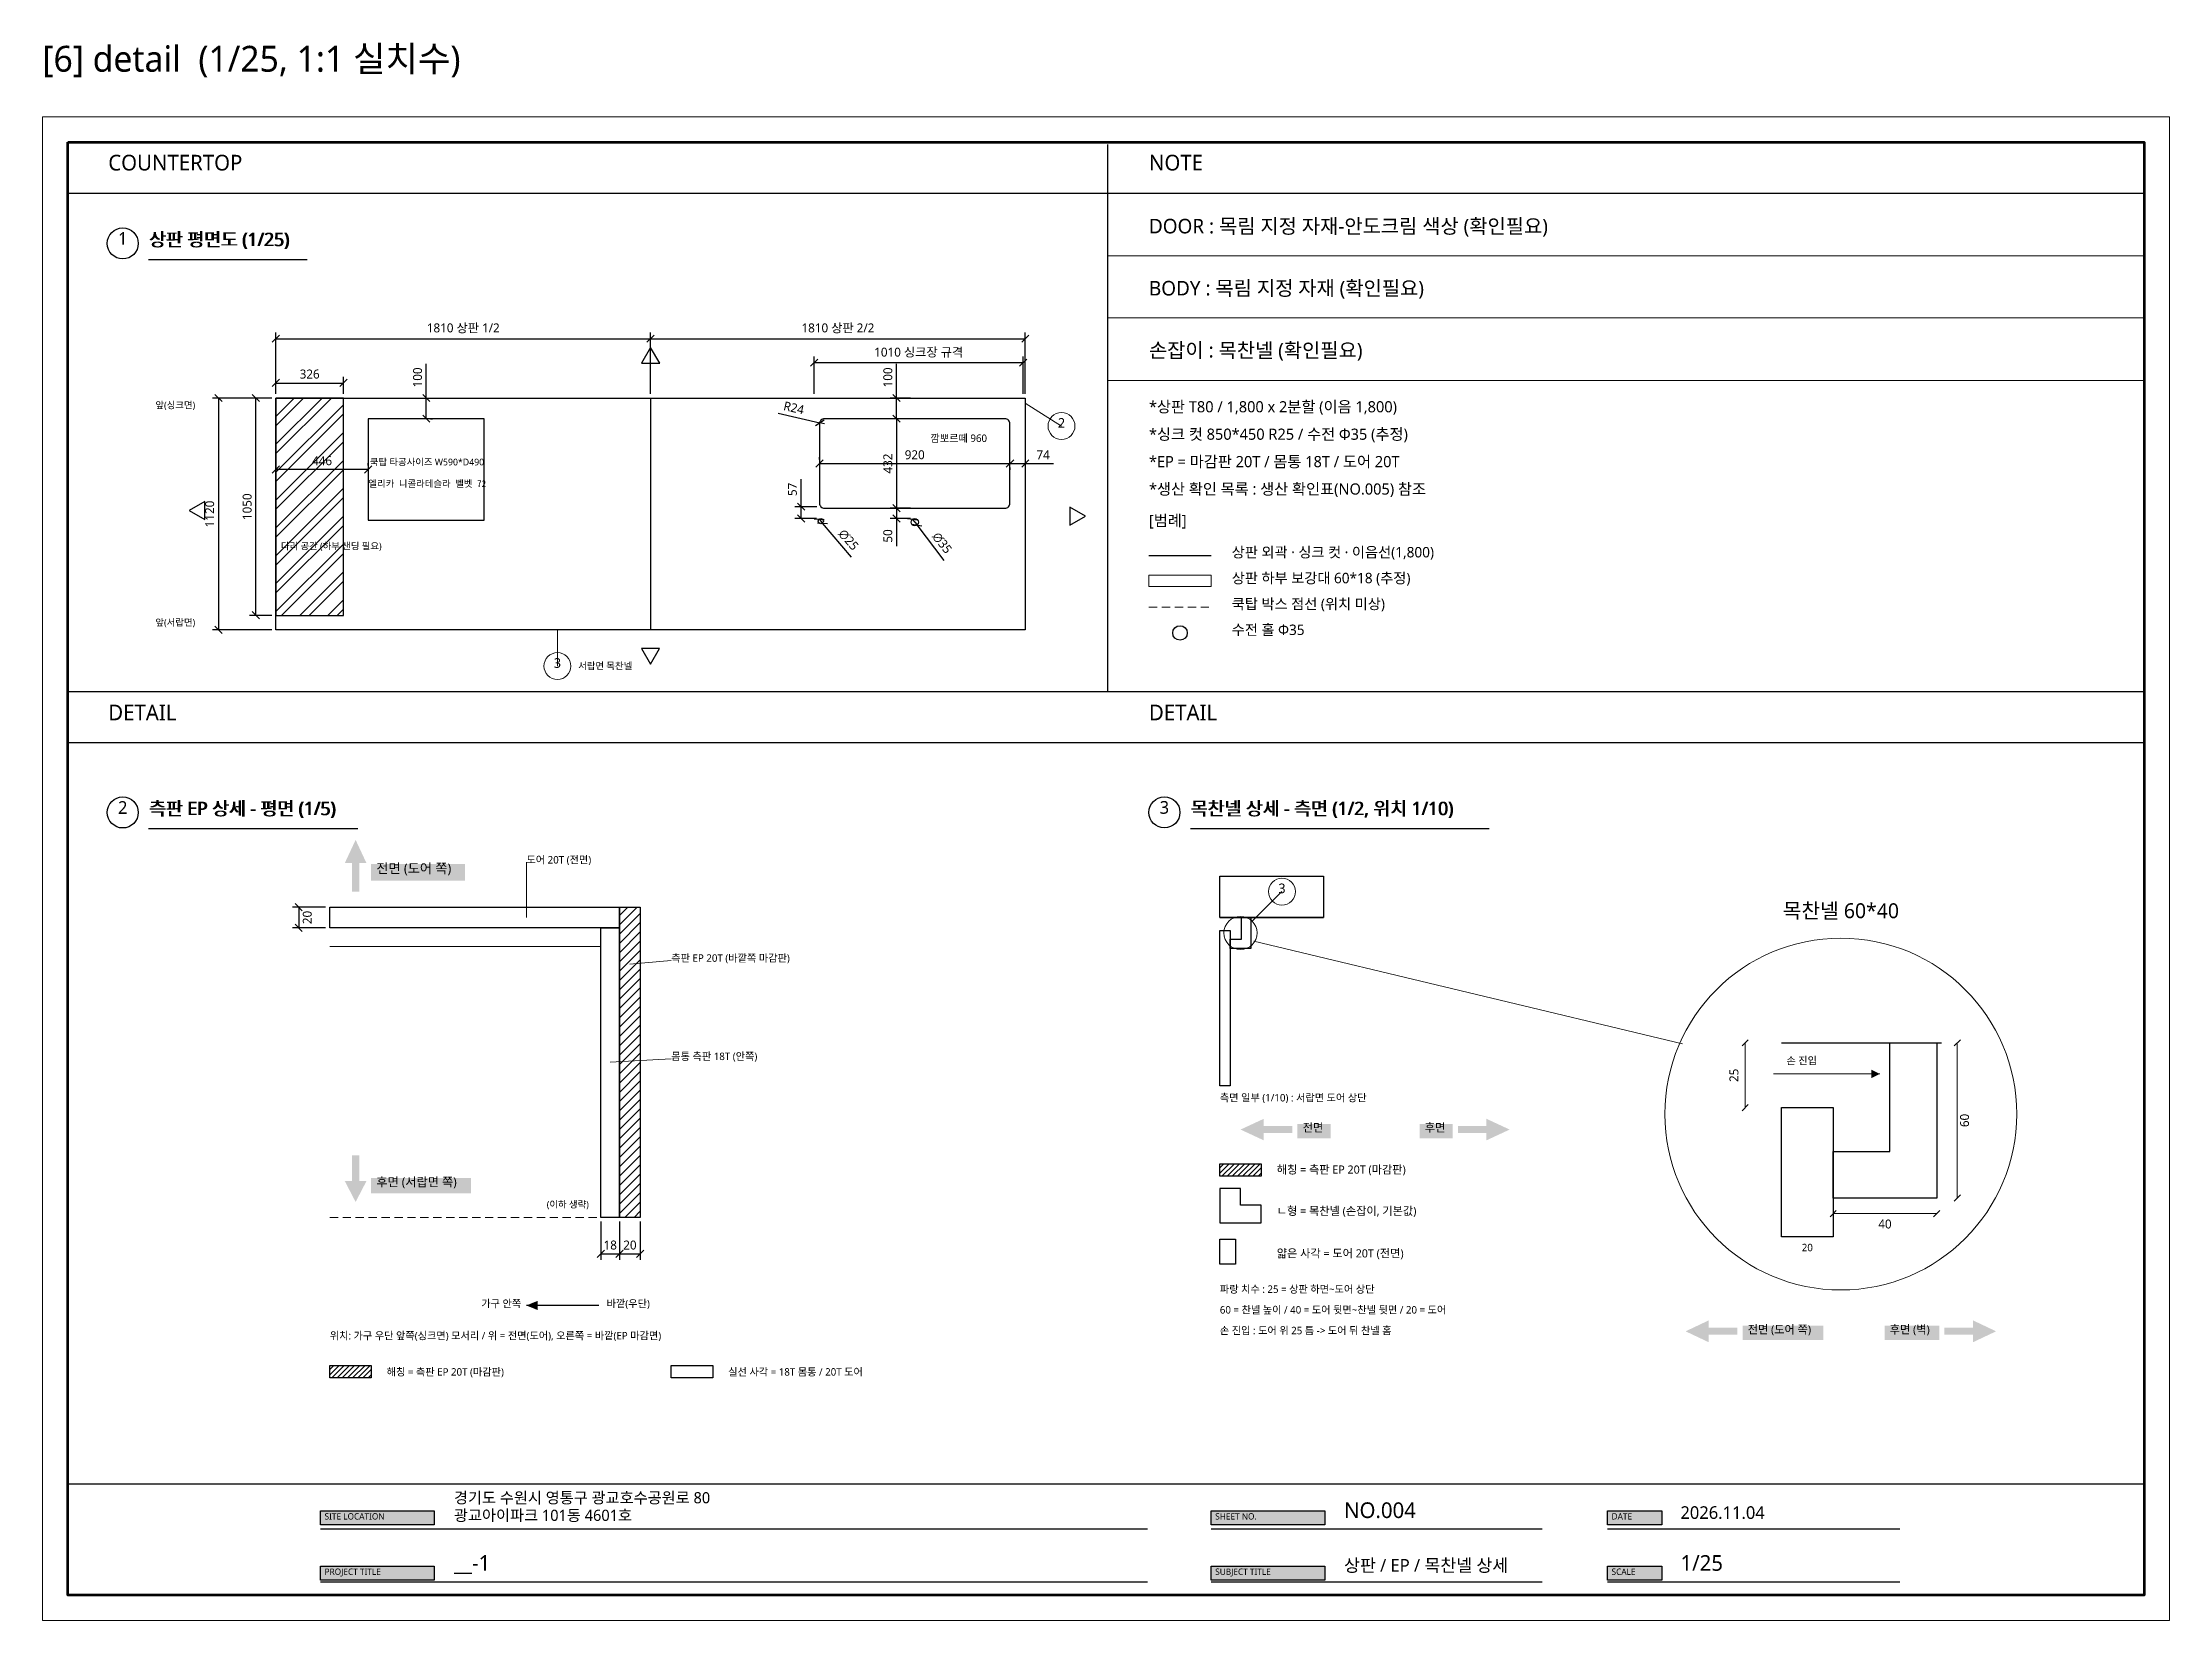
# Model space of a CAD drawing. Header units: millimetres. Extents: x 112 to 77378, y 62 to 7704.
# Drawn here: x 55552 to 65828, y 78 to 7704 of the extents above; entities that cross this region are included whole.
import ezdxf
from ezdxf.enums import TextEntityAlignment as Align

# ---------------------------------------------------------------- set-up
doc = ezdxf.new("R2010")
doc.units = ezdxf.units.MM
doc.header["$LTSCALE"] = 10
for name, color, linetype, lineweight, true_color in [('DIM', 252, 'Continuous', 13, 0x969696), ('FRAME', 18, 'Continuous', 100, 0x000000), ('NOTE_BLUE', 5, 'Continuous', 9, 0x0000ff), ('NOTE_RED', 242, 'Continuous', 25, 0xde0038), ('OUTLINE', 18, 'Continuous', 25, 0x000000), ('TEXT', 18, 'Continuous', 13, 0x000000), ('THIN', 8, 'Continuous', 5, 0x6e6e6e)]:
    doc.layers.add(name, color=color, linetype=linetype, lineweight=lineweight, true_color=true_color)
doc.layers.add('SHEET_FRAME_INFO', color=8, linetype='Continuous')
doc.styles.add('MALGUN', font='malgun.ttf')
doc.dimstyles.new('KAB', dxfattribs={"dimscale": 25, "dimtxt": 1.73, "dimasz": 0, "dimexe": 1.2, "dimexo": 0.8, "dimgap": 0.8, "dimtad": 1, "dimdec": 0, "dimtxsty": 'MALGUN', "dimtsz": 0.7, "dimcen": 2.5, "dimclrd": 256, "dimclre": 256, "dimclrt": 256, "dimazin": 3, "dimtfac": 1, "dimtmove": 0, "dimatfit": 3})

msp = doc.modelspace()

# ---------------------------------------------------------------- texts
at = {"layer": 'SHEET_FRAME_INFO', "style": 'MALGUN'}
msp.add_text('[6] detail  (1/25, 1:1 실치수)', height=125, dxfattribs=at).set_placement((55552, 7525), align=Align.BOTTOM_LEFT)

# ---------------------------------------------------------------- blocks, each defined once
blk = doc.blocks.new('FRAME_SHEET6')
at = {"layer": 'FRAME', "true_color": 0x555555}
h = blk.add_hatch(color=251, dxfattribs=at)
h.dxf.hatch_style = 1
h.paths.add_polyline_path([(1455, 607.5), (2005, 607.5), (2005, 540), (1455, 540)])
h = blk.add_hatch(color=251, dxfattribs=at)
h.dxf.hatch_style = 1
h.paths.add_polyline_path([(5757.5, 607.5), (6307.5, 607.5), (6307.5, 540), (5757.5, 540)])
h = blk.add_hatch(color=251, dxfattribs=at)
h.dxf.hatch_style = 1
h.paths.add_polyline_path([(7672.5, 607.5), (7935, 607.5), (7935, 540), (7672.5, 540)])
h = blk.add_hatch(color=251, dxfattribs=at)
h.dxf.hatch_style = 1
h.paths.add_polyline_path([(1455, 340), (2005, 340), (2005, 272.5), (1455, 272.5)])
h = blk.add_hatch(color=251, dxfattribs=at)
h.dxf.hatch_style = 1
h.paths.add_polyline_path([(5757.5, 340), (6307.5, 340), (6307.5, 272.5), (5757.5, 272.5)])
h = blk.add_hatch(color=251, dxfattribs=at)
h.dxf.hatch_style = 1
h.paths.add_polyline_path([(7672.5, 340), (7935, 340), (7935, 272.5), (7672.5, 272.5)])
at = {"layer": 'FRAME', "color": 18, "lineweight": 25, "true_color": 0x000000}
for p, q in [((5257.5, 7210), (5257.5, 4567.5)), ((235, 6975), (10265, 6975)), ((235, 4567.5), (10265, 4567.5)), ((235, 4320), (10265, 4320)), ((235, 737.5), (10265, 737.5))]:
    blk.add_line(p, q, dxfattribs=at)
at = {"layer": 'FRAME', "color": 18, "lineweight": 13, "true_color": 0x000000}
for p, q in [((5257.5, 6672.5), (10265, 6672.5)), ((5257.5, 6372.5), (10265, 6372.5)), ((5257.5, 6070), (10265, 6070))]:
    blk.add_line(p, q, dxfattribs=at)
blk.add_lwpolyline([(112.5, 7345), (10387.5, 7345), (10387.5, 77.5), (112.5, 77.5)], close=True, dxfattribs=at)
at = {"layer": 'FRAME', "color": 18, "lineweight": 100, "true_color": 0x000000}
blk.add_lwpolyline([(235, 7222.5), (10265, 7222.5), (10265, 200), (235, 200)], close=True, dxfattribs=at)
at = {"layer": 'OUTLINE', "color": 18, "lineweight": 25, "true_color": 0x000000}
for p, q in [((1455, 520), (5450, 520)), ((5757.5, 520), (7357.5, 520)), ((7672.5, 520), (9085, 520)), ((1455, 265), (5450, 265)), ((5757.5, 265), (7357.5, 265)), ((7672.5, 265), (9085, 265))]:
    blk.add_line(p, q, dxfattribs=at)
for points in [[(1455, 607.5), (2005, 607.5), (2005, 540), (1455, 540)], [(5757.5, 607.5), (6307.5, 607.5), (6307.5, 540), (5757.5, 540)], [(7672.5, 607.5), (7935, 607.5), (7935, 540), (7672.5, 540)], [(1455, 340), (2005, 340), (2005, 272.5), (1455, 272.5)], [(5757.5, 340), (6307.5, 340), (6307.5, 272.5), (5757.5, 272.5)], [(7672.5, 340), (7935, 340), (7935, 272.5), (7672.5, 272.5)]]:
    blk.add_lwpolyline(points, close=True, dxfattribs=at)
at = {"layer": 'TEXT', "color": 18, "true_color": 0x000000, "style": 'MALGUN'}
for s, height, p in [('COUNTERTOP', 75.6, (430, 7062.5)), ('NOTE', 75.6, (5457.5, 7062.5)), ('DETAIL', 75.6, (430, 4405)), ('DETAIL', 75.6, (5457.5, 4405)), ('광교아이파크 101동 4601호', 54, (2100, 542.5)), ('경기도 수원시 영통구 광교호수공원로 80', 54, (2100, 627.5)), ('NO.004', 75.6, (6400, 550)), ('2026.11.04', 61.2, (8025, 550)), ('__-1', 75.6, (2100, 295)), ('상판 / EP / 목찬넬 상세', 61.2, (6400, 295)), ('1/25', 75.6, (8025, 295))]:
    blk.add_text(s, height=height, dxfattribs=at).set_placement(p, align=Align.BOTTOM_LEFT)
at = {"layer": 'TEXT', "color": 7, "true_color": 0xffffff, "style": 'MALGUN'}
for s, p in [('SITE LOCATION', (1475, 556.25)), ('SHEET NO.', (5777.5, 556.25)), ('DATE', (7692.5, 556.25)), ('PROJECT TITLE', (1475, 288.75)), ('SUBJECT TITLE', (5777.5, 288.75)), ('SCALE', (7692.5, 288.75))]:
    blk.add_text(s, height=30.6, dxfattribs=at).set_placement(p, align=Align.BOTTOM_LEFT)
blk = doc.blocks.new('*D1066')
at = {"lineweight": -2, "transparency": 16777216}
for p, q in [((1222, 6255), (1258, 6290)), ((1240, 6005), (1240, 6302)), ((1240, 6272), (3050, 6272)), ((3032, 6255), (3068, 6290)), ((3050, 6005), (3050, 6302))]:
    blk.add_line(p, q, dxfattribs=at)
at = {"layer": 'Defpoints', "color": 0, "transparency": 16777216}
for p in [(3050, 6272), (1240, 5985), (3050, 5985)]:
    blk.add_point(p, dxfattribs=at)
at = {"transparency": 16777216, "insert": (2145, 6322), "char_height": 43.25, "attachment_point": 5, "style": 'MALGUN'}
blk.add_mtext('1810 상판 1/2', dxfattribs=at)
blk = doc.blocks.new('*D1067')
at = {"lineweight": -2, "transparency": 16777216}
for p, q in [((3032, 6255), (3068, 6290)), ((3050, 6005), (3050, 6302)), ((3050, 6272), (4860, 6272)), ((4843, 6255), (4878, 6290)), ((4860, 6005), (4860, 6302))]:
    blk.add_line(p, q, dxfattribs=at)
at = {"layer": 'Defpoints', "color": 0, "transparency": 16777216}
for p in [(4860, 6272), (3050, 5985), (4860, 5985)]:
    blk.add_point(p, dxfattribs=at)
at = {"transparency": 16777216, "insert": (3955, 6322), "char_height": 43.25, "attachment_point": 5, "style": 'MALGUN'}
blk.add_mtext('1810 상판 2/2', dxfattribs=at)
blk = doc.blocks.new('*D1068')
at = {"lineweight": -2, "transparency": 16777216}
for p, q in [((1220, 5985), (933, 5985)), ((980, 5968), (945, 6003)), ((963, 5985), (963, 4865)), ((1220, 4865), (933, 4865)), ((980, 4848), (945, 4883))]:
    blk.add_line(p, q, dxfattribs=at)
at = {"layer": 'Defpoints', "color": 0, "transparency": 16777216}
for p in [(1240, 5985), (963, 4865), (1240, 4865)]:
    blk.add_point(p, dxfattribs=at)
at = {"transparency": 16777216, "insert": (920, 5425), "char_height": 43.2, "attachment_point": 5, "rotation": 90, "style": 'MALGUN'}
blk.add_mtext('1120', dxfattribs=at)
blk = doc.blocks.new('*D1073')
at = {"lineweight": -2, "transparency": 16777216}
for p, q in [((3848, 5652), (3884, 5686)), ((3866, 5689), (3866, 5699)), ((3866, 5669), (4786, 5669)), ((4768, 5652), (4804, 5686)), ((4786, 5689), (4786, 5699))]:
    blk.add_line(p, q, dxfattribs=at)
at = {"layer": 'Defpoints', "color": 0, "transparency": 16777216}
for p in [(3866, 5669), (4786, 5669), (4786, 5669)]:
    blk.add_point(p, dxfattribs=at)
at = {"transparency": 16777216, "insert": (4326, 5711), "char_height": 43.2, "attachment_point": 5, "style": 'MALGUN'}
blk.add_mtext('920', dxfattribs=at)
blk = doc.blocks.new('*D1074')
at = {"lineweight": -2, "transparency": 16777216}
for p, q in [((4306, 5885), (4208, 5885)), ((4256, 5868), (4221, 5903)), ((4238, 5885), (4238, 5453)), ((4256, 5436), (4221, 5471)), ((4258, 5453), (4268, 5453))]:
    blk.add_line(p, q, dxfattribs=at)
at = {"layer": 'Defpoints', "color": 0, "transparency": 16777216}
for p in [(4326, 5885), (4238, 5453), (4238, 5453)]:
    blk.add_point(p, dxfattribs=at)
at = {"transparency": 16777216, "insert": (4196, 5669), "char_height": 43.2, "attachment_point": 5, "rotation": 90, "style": 'MALGUN'}
blk.add_mtext('432', dxfattribs=at)
blk = doc.blocks.new('*D1075')
at = {"lineweight": -2, "transparency": 16777216}
for p, q in [((4306, 5453), (4208, 5453)), ((4256, 5436), (4221, 5471)), ((4238, 5453), (4238, 5403)), ((4306, 5403), (4208, 5403)), ((4256, 5386), (4221, 5421)), ((4238, 5403), (4238, 5269))]:
    blk.add_line(p, q, dxfattribs=at)
at = {"layer": 'Defpoints', "color": 0, "transparency": 16777216}
for p in [(4326, 5453), (4238, 5403), (4326, 5403)]:
    blk.add_point(p, dxfattribs=at)
at = {"transparency": 16777216, "insert": (4196, 5319), "char_height": 43.2, "attachment_point": 5, "rotation": 90, "style": 'MALGUN'}
blk.add_mtext('50', dxfattribs=at)
blk = doc.blocks.new('*D1076')
at = {"lineweight": -2, "transparency": 16777216}
for p, q in [((4238, 5985), (4238, 6151)), ((4306, 5985), (4208, 5985)), ((4256, 5968), (4221, 6003)), ((4238, 5885), (4238, 5985)), ((4306, 5885), (4208, 5885)), ((4256, 5868), (4221, 5903))]:
    blk.add_line(p, q, dxfattribs=at)
at = {"layer": 'Defpoints', "color": 0, "transparency": 16777216}
for p in [(4238, 5985), (4326, 5985), (4326, 5885)]:
    blk.add_point(p, dxfattribs=at)
at = {"transparency": 16777216, "insert": (4196, 6085), "char_height": 43.2, "attachment_point": 5, "rotation": 90, "style": 'MALGUN'}
blk.add_mtext('100', dxfattribs=at)
blk = doc.blocks.new('*D1077')
at = {"lineweight": -2, "transparency": 16777216}
for p, q in [((3777, 5460), (3777, 5594)), ((3853, 5460), (3747, 5460)), ((3795, 5443), (3760, 5478)), ((3777, 5403), (3777, 5460)), ((3852, 5403), (3747, 5403)), ((3795, 5386), (3760, 5421))]:
    blk.add_line(p, q, dxfattribs=at)
at = {"layer": 'Defpoints', "color": 0, "transparency": 16777216}
for p in [(3777, 5460), (3873, 5460), (3872, 5403)]:
    blk.add_point(p, dxfattribs=at)
at = {"transparency": 16777216, "insert": (3735, 5544), "char_height": 43.2, "attachment_point": 5, "rotation": 90, "style": 'MALGUN'}
blk.add_mtext('57', dxfattribs=at)
blk = doc.blocks.new('*D1069')
at = {"lineweight": -2, "transparency": 16777216}
for p, q in [((3666, 5912), (3867, 5866)), ((3846, 5853), (3888, 5880)), ((3890, 5861), (3867, 5866))]:
    blk.add_line(p, q, dxfattribs=at)
at = {"layer": 'Defpoints', "color": 0, "transparency": 16777216}
for p in [(3867, 5866), (3890, 5861)]:
    blk.add_point(p, dxfattribs=at)
at = {"transparency": 16777216, "insert": (3742, 5938), "char_height": 43.2, "attachment_point": 5, "rotation": 347.245, "style": 'MALGUN'}
blk.add_mtext('R24', dxfattribs=at)
blk = doc.blocks.new('*D1071')
at = {"lineweight": -2, "transparency": 16777216}
for p, q in [((3840, 5402), (3889, 5398)), ((3856, 5383), (3905, 5379)), ((3864, 5400), (3880, 5381)), ((4020, 5217), (3880, 5381))]:
    blk.add_line(p, q, dxfattribs=at)
at = {"layer": 'Defpoints', "color": 0, "transparency": 16777216}
for p in [(3864, 5400), (3880, 5381)]:
    blk.add_point(p, dxfattribs=at)
at = {"transparency": 16777216, "insert": (4006, 5300), "char_height": 43.2, "attachment_point": 5, "rotation": 310.4084, "style": 'MALGUN'}
blk.add_mtext('∅25', dxfattribs=at)
blk = doc.blocks.new('*D1070')
at = {"lineweight": -2, "transparency": 16777216}
for p, q in [((4291, 5403), (4340, 5396)), ((4312, 5375), (4361, 5368)), ((4315, 5399), (4337, 5372)), ((4468, 5201), (4337, 5372))]:
    blk.add_line(p, q, dxfattribs=at)
at = {"layer": 'Defpoints', "color": 0, "transparency": 16777216}
for p in [(4315, 5399), (4337, 5372)]:
    blk.add_point(p, dxfattribs=at)
at = {"transparency": 16777216, "insert": (4458, 5285), "char_height": 43.2, "attachment_point": 5, "rotation": 307.5795, "style": 'MALGUN'}
blk.add_mtext('∅35', dxfattribs=at)
blk = doc.blocks.new('*D1078')
at = {"lineweight": -2, "transparency": 16777216}
for p, q in [((4768, 5651), (4804, 5686)), ((4786, 5669), (4860, 5669)), ((4843, 5651), (4878, 5686)), ((4860, 5669), (4997, 5669)), ((4860, 5653), (4860, 5639)), ((4786, 5649), (4786, 5639))]:
    blk.add_line(p, q, dxfattribs=at)
at = {"layer": 'Defpoints', "color": 0, "transparency": 16777216}
for p in [(4786, 5669), (4860, 5673), (4860, 5669)]:
    blk.add_point(p, dxfattribs=at)
at = {"transparency": 16777216, "insert": (4946, 5711), "char_height": 43.2, "attachment_point": 5, "style": 'MALGUN'}
blk.add_mtext('74', dxfattribs=at)
blk = doc.blocks.new('*D800')
at = {"lineweight": -2, "transparency": 16777216}
for p, q in [((1222, 5622), (1258, 5658)), ((1240, 5660), (1240, 5670)), ((1668, 5622), (1704, 5658)), ((1686, 5660), (1686, 5670)), ((1686, 5640), (1240, 5640))]:
    blk.add_line(p, q, dxfattribs=at)
at = {"layer": 'Defpoints', "color": 0, "transparency": 16777216}
for p in [(1240, 5640), (1240, 5640), (1686, 5640)]:
    blk.add_point(p, dxfattribs=at)
at = {"transparency": 16777216, "insert": (1463, 5682), "char_height": 43.2, "attachment_point": 5, "style": 'MALGUN'}
blk.add_mtext('446', dxfattribs=at)
blk = doc.blocks.new('*D801')
at = {"lineweight": -2, "transparency": 16777216}
for p, q in [((1966, 5985), (1966, 6151)), ((1984, 5968), (1949, 6003)), ((1966, 5885), (1966, 5985)), ((1986, 5985), (1996, 5985)), ((1984, 5868), (1949, 5903)), ((1986, 5885), (1996, 5885))]:
    blk.add_line(p, q, dxfattribs=at)
at = {"layer": 'Defpoints', "color": 0, "transparency": 16777216}
for p in [(1966, 5985), (1966, 5985), (1966, 5885)]:
    blk.add_point(p, dxfattribs=at)
at = {"transparency": 16777216, "insert": (1924, 6085), "char_height": 43.2, "attachment_point": 5, "rotation": 90, "style": 'MALGUN'}
blk.add_mtext('100', dxfattribs=at)
blk = doc.blocks.new('*D802')
at = {"lineweight": -2, "transparency": 16777216}
for p, q in [((1220, 5985), (1113, 5985)), ((1161, 5968), (1126, 6003)), ((1143, 4935), (1143, 5985)), ((1220, 4935), (1113, 4935)), ((1161, 4918), (1126, 4953))]:
    blk.add_line(p, q, dxfattribs=at)
at = {"layer": 'Defpoints', "color": 0, "transparency": 16777216}
for p in [(1143, 5985), (1240, 5985), (1240, 4935)]:
    blk.add_point(p, dxfattribs=at)
at = {"transparency": 16777216, "insert": (1101, 5460), "char_height": 43.2, "attachment_point": 5, "rotation": 90, "style": 'MALGUN'}
blk.add_mtext('1050', dxfattribs=at)
blk = doc.blocks.new('*D803')
at = {"lineweight": -2, "transparency": 16777216}
for p, q in [((1222, 6041), (1258, 6076)), ((1240, 6005), (1240, 6088)), ((1548, 6041), (1584, 6076)), ((1566, 6005), (1566, 6088)), ((1240, 6058), (1566, 6058))]:
    blk.add_line(p, q, dxfattribs=at)
at = {"layer": 'Defpoints', "color": 0, "transparency": 16777216}
for p in [(1240, 5985), (1566, 6058), (1566, 5985)]:
    blk.add_point(p, dxfattribs=at)
at = {"transparency": 16777216, "insert": (1403, 6101), "char_height": 43.2, "attachment_point": 5, "style": 'MALGUN'}
blk.add_mtext('326', dxfattribs=at)
blk = doc.blocks.new('*D1072')
at = {"lineweight": -2, "transparency": 16777216}
for p, q in [((3822, 6139), (3858, 6174)), ((3840, 6005), (3840, 6186)), ((4832, 6139), (4868, 6174)), ((4850, 6005), (4850, 6186)), ((4850, 6156), (3840, 6156))]:
    blk.add_line(p, q, dxfattribs=at)
at = {"layer": 'Defpoints', "color": 0, "transparency": 16777216}
for p in [(3840, 6156), (3840, 5985), (4850, 5985)]:
    blk.add_point(p, dxfattribs=at)
at = {"transparency": 16777216, "insert": (4345, 6205), "char_height": 43.25, "attachment_point": 5, "style": 'MALGUN'}
blk.add_mtext('1010 싱크장 규격', dxfattribs=at)
blk = doc.blocks.new('NOTE_S6')
at = {"layer": 'NOTE_BLUE', "color": 5, "true_color": 0x0000ff, "style": 'MALGUN'}
blk.add_text('*EP = 마감판 20T / 몸통 18T / 도어 20T', height=54, dxfattribs=at).set_placement((5457.5, 5635), align=Align.BOTTOM_LEFT)
at = {"layer": 'NOTE_RED', "color": 242, "true_color": 0xde0038, "style": 'MALGUN'}
for s, height, p in [('손잡이 : 목찬넬 (확인필요)', 70.2, (5457.5, 6160)), ('*싱크 컷 850*450 R25 / 수전 Φ35 (추정)', 54, (5457.5, 5767.5))]:
    blk.add_text(s, height=height, dxfattribs=at).set_placement(p, align=Align.BOTTOM_LEFT)
at = {"layer": 'TEXT', "color": 18, "true_color": 0x000000, "style": 'MALGUN'}
for s, height, p in [('DOOR : 목림 지정 자재-안도크림 색상 (확인필요)', 70.2, (5457.5, 6760)), ('BODY : 목림 지정 자재 (확인필요)', 70.2, (5457.5, 6460)), ('*상판 T80 / 1,800 x 2분할 (이음 1,800)', 54, (5457.5, 5900)), ('*생산 확인 목록 : 생산 확인표(NO.005) 참조', 54, (5457.5, 5502.5))]:
    blk.add_text(s, height=height, dxfattribs=at).set_placement(p, align=Align.BOTTOM_LEFT)
blk = doc.blocks.new('LEGEND_S6')
at = {"layer": 'NOTE_BLUE', "color": 5, "lineweight": 9, "true_color": 0x0000ff}
blk.add_lwpolyline([(5457.5, 5130), (5757.5, 5130), (5757.5, 5075), (5457.5, 5075)], close=True, dxfattribs=at)
at = {"layer": 'NOTE_RED', "color": 242, "lineweight": 13, "true_color": 0xde0038}
for p, q in [((5457.5, 4975), (5497.5, 4975)), ((5520, 4975), (5560, 4975)), ((5582.5, 4975), (5622.5, 4975)), ((5645, 4975), (5685, 4975)), ((5707.5, 4975), (5747.5, 4975))]:
    blk.add_line(p, q, dxfattribs=at)
at = {"layer": 'OUTLINE', "color": 18, "lineweight": 25, "true_color": 0x000000}
blk.add_line((5457.5, 5225), (5757.5, 5225), dxfattribs=at)
blk.add_circle((5607.5, 4850), 35, dxfattribs=at)
at = {"layer": 'TEXT', "color": 18, "true_color": 0x000000, "style": 'MALGUN'}
for s, height, p in [('[범례]', 54, (5457.5, 5350)), ('상판 외곽 · 싱크 컷 · 이음선(1,800)', 50.4, (5857.5, 5200)), ('상판 하부 보강대 60*18 (추정)', 50.4, (5857.5, 5075)), ('쿡탑 박스 점선 (위치 미상)', 50.4, (5857.5, 4950)), ('수전 홀 Φ35', 50.4, (5857.5, 4825))]:
    blk.add_text(s, height=height, dxfattribs=at).set_placement(p, align=Align.BOTTOM_LEFT)
blk = doc.blocks.new('DETAIL_CHANNEL_S6')
at = {"layer": 'OUTLINE', "true_color": 0x0000ff}
h = blk.add_hatch(color=5, dxfattribs=at)
h.dxf.hatch_style = 1
h.paths.add_polyline_path([(8988, 2719), (8948, 2739), (8948, 2699)])
at = {"layer": 'OUTLINE', "true_color": 0x000000}
h = blk.add_hatch(color=18, dxfattribs=at)
h.dxf.hatch_style = 1
h.paths.add_polyline_path([(6150, 2468), (6012, 2468), (6012, 2502), (5900, 2450), (6012, 2398), (6012, 2433), (6150, 2433)])
at = {"layer": 'OUTLINE', "true_color": 0xe1e1e1}
h = blk.add_hatch(color=254, dxfattribs=at)
h.dxf.hatch_style = 1
h.paths.add_polyline_path([(6175, 2477), (6335, 2477), (6335, 2408), (6175, 2408)])
h = blk.add_hatch(color=254, dxfattribs=at)
h.dxf.hatch_style = 1
h.paths.add_polyline_path([(6765, 2477), (6925, 2477), (6925, 2408), (6765, 2408)])
at = {"layer": 'OUTLINE', "true_color": 0x000000}
h = blk.add_hatch(color=18, dxfattribs=at)
h.dxf.hatch_style = 1
h.paths.add_polyline_path([(6950, 2433), (7088, 2433), (7088, 2398), (7200, 2450), (7088, 2502), (7088, 2468), (6950, 2468)])
h = blk.add_hatch(color=18, dxfattribs=at)
h.dxf.hatch_style = 1
h.paths.add_polyline_path([(8300, 1492), (8162, 1492), (8162, 1528), (8050, 1475), (8162, 1422), (8162, 1458), (8300, 1458)])
at = {"layer": 'OUTLINE', "true_color": 0xe1e1e1}
h = blk.add_hatch(color=254, dxfattribs=at)
h.dxf.hatch_style = 1
h.paths.add_polyline_path([(8325, 1502), (8716, 1502), (8716, 1433), (8325, 1433)])
h = blk.add_hatch(color=254, dxfattribs=at)
h.dxf.hatch_style = 1
h.paths.add_polyline_path([(9011, 1502), (9275, 1502), (9275, 1433), (9011, 1433)])
at = {"layer": 'OUTLINE', "true_color": 0x000000}
h = blk.add_hatch(color=18, dxfattribs=at)
h.dxf.hatch_style = 1
h.paths.add_polyline_path([(9300, 1458), (9438, 1458), (9438, 1422), (9550, 1475), (9438, 1528), (9438, 1492), (9300, 1492)])
at = {"layer": 'THIN', "lineweight": 5, "true_color": 0xa5a5a5}
h = blk.add_hatch(dxfattribs=at)
h.set_pattern_fill('ANSI31', color=253, scale=5.56777)
h.paths.add_polyline_path([(5800, 2285), (6000, 2285), (6000, 2225), (5800, 2225)])
at = {"layer": 'FRAME', "color": 18, "lineweight": 25, "true_color": 0x000000}
blk.add_line((5658, 3905), (7101, 3905), dxfattribs=at)
at = {"layer": 'NOTE_BLUE', "color": 5, "lineweight": 9, "true_color": 0x0000ff}
for p, q in [((6100, 3600), (5958, 3458)), ((5964, 3360), (8035, 2865)), ((8323, 2854), (8352, 2884)), ((9348, 2854), (9378, 2884)), ((8338, 2869), (8338, 2556)), ((9362, 2869), (9362, 2119)), ((8475, 2719), (8988, 2719)), ((8323, 2541), (8352, 2571)), ((8748, 2029), (8778, 2059)), ((9248, 2029), (9278, 2059)), ((9348, 2104), (9378, 2134)), ((8763, 2044), (9263, 2044))]:
    blk.add_line(p, q, dxfattribs=at)
for centre, radius in [((6100, 3600), 65), ((5900, 3400), 80), ((8800, 2525), 850)]:
    blk.add_circle(centre, radius, dxfattribs=at)
at = {"layer": 'OUTLINE', "color": 18, "lineweight": 25, "true_color": 0x000000}
for p, q in [((5800, 3475), (6300, 3475)), ((8513, 2869), (9287, 2869))]:
    blk.add_line(p, q, dxfattribs=at)
for points in [[(5800, 3675), (6300, 3675), (6300, 3475), (5800, 3475)], [(5800, 3412), (5850, 3412), (5850, 2662), (5800, 2662)], [(5905, 3475), (5950, 3475), (5950, 3325), (5850, 3325), (5850, 3370), (5905, 3370)], [(9037, 2869), (9263, 2869), (9263, 2119), (8763, 2119), (8763, 2344), (9037, 2344)], [(8513, 2556), (8763, 2556), (8763, 1931), (8513, 1931)], [(5800, 2285), (6000, 2285), (6000, 2225), (5800, 2225)], [(5800, 2000), (6000, 2000), (6000, 2085), (5900, 2085), (5900, 2165), (5800, 2165)], [(5800, 1920), (5875, 1920), (5875, 1800), (5800, 1800)]]:
    blk.add_lwpolyline(points, close=True, dxfattribs=at)
blk.add_circle((5532, 3983), 75, dxfattribs=at)
at = {"layer": 'NOTE_BLUE', "color": 5, "true_color": 0x0000ff, "style": 'MALGUN'}
for s, height, p in [('3', 46.8, (6100, 3578)), ('목찬넬 60*40', 72, (8800, 3450)), ('40', 43.2, (9013, 1959)), ('20', 36, (8638, 1851))]:
    blk.add_text(s, height=height, dxfattribs=at).set_placement(p, align=Align.BOTTOM_CENTER)
for s, p in [('손 진입', (8537, 2754)), ('파랑 치수 : 25 = 상판 하면~도어 상단', (5800, 1650)), ('60 = 찬넬 높이 / 40 = 도어 뒷면~찬넬 뒷면 / 20 = 도어', (5800, 1550)), ('손 진입 : 도어 위 25 틈 -> 도어 뒤 찬넬 홈', (5800, 1450))]:
    blk.add_text(s, height=36, dxfattribs=at).set_placement(p, align=Align.BOTTOM_LEFT)
for s, p in [('25', (8318, 2712)), ('60', (9432, 2494))]:
    blk.add_text(s, height=43.2, rotation=90, dxfattribs=at).set_placement(p, align=Align.BOTTOM_CENTER)
at = {"layer": 'TEXT', "color": 18, "true_color": 0x000000, "style": 'MALGUN'}
blk.add_text('3', height=61.2, dxfattribs=at).set_placement((5532, 3958), align=Align.BOTTOM_CENTER)
for s, height, p in [('목찬넬 상세 - 측면 (1/2, 위치 1/10)', 64.8, (5658, 3950)), ('목찬넬 상세 - 측면 (1/2, 위치 1/10)', 64.8, (5662, 3950)), ('측면 일부 (1/10) : 서랍면 도어 상단', 36, (5800, 2575)), ('전면', 39.6, (6200, 2428)), ('후면', 39.6, (6790, 2428)), ('해칭 = 측판 EP 20T (마감판)', 39.6, (6075, 2225)), ('ㄴ형 = 목찬넬 (손잡이, 기본값)', 39.6, (6075, 2025)), ('얇은 사각 = 도어 20T (전면)', 39.6, (6075, 1820)), ('전면 (도어 쪽)', 39.6, (8350, 1452)), ('후면 (벽)', 39.6, (9036, 1452))]:
    blk.add_text(s, height=height, dxfattribs=at).set_placement(p, align=Align.BOTTOM_LEFT)
blk = doc.blocks.new('DETAIL_COUNTERTOP_S6')
h = blk.add_hatch()
h.set_pattern_fill('ANSI32', color=256, scale=10)
h.paths.add_polyline_path([(1566, 5985), (1240, 5985), (1240, 4935), (1566, 4935)])
h.paths.add_polyline_path([(1225, 5236), (1789.6, 5236), (1789.6, 5304.8), (1225, 5304.8)], flags=9)
for points in [[(3050, 6229.6), (3006.2, 6153.8), (3093.8, 6153.8)], [(1240, 4935), (1566, 4935), (1566, 5985), (1240, 5985)], [(1686, 5395), (2246, 5395), (2246, 5885), (1686, 5885)], [(821.3, 5442), (897.2, 5398.2), (897.2, 5485.9)], [(5150.7, 5414.6), (5074.9, 5458.4), (5074.9, 5370.8)], [(3049.4, 4698.4), (3093.2, 4774.3), (3005.6, 4774.3)]]:
    blk.add_lwpolyline(points, close=True)
blk.add_lwpolyline([(3890, 5453), (4762, 5453, 0.4142136), (4786, 5477), (4786, 5861, 0.4142136), (4762, 5885), (3890, 5885, 0.4142136), (3866, 5861), (3866, 5477, 0.4142136)], format="xyb", close=True)
for centre, radius in [((3872.3, 5390.5), 12.5), ((4326, 5385.5), 17.5)]:
    blk.add_circle(centre, radius)
at = {"layer": 'FRAME', "color": 18, "lineweight": 25, "true_color": 0x000000}
blk.add_line((625, 6655), (1391.6, 6655), dxfattribs=at)
at = {"layer": 'NOTE_BLUE', "color": 5, "lineweight": 9, "true_color": 0x0000ff}
for p, q in [((5035, 5850), (4860, 5960)), ((2600, 4690), (2600, 4865))]:
    blk.add_line(p, q, dxfattribs=at)
for centre in [(5035, 5850), (2600, 4690)]:
    blk.add_circle(centre, 65, dxfattribs=at)
at = {"layer": 'OUTLINE', "color": 18, "lineweight": 25, "true_color": 0x000000}
blk.add_line((3050, 5985), (3050, 4865), dxfattribs=at)
blk.add_lwpolyline([(1240, 5985), (4860, 5985), (4860, 4865), (1240, 4865)], close=True, dxfattribs=at)
blk.add_circle((500, 6732.5), 75, dxfattribs=at)
at = {"insert": (1686.5, 5588), "char_height": 32.4, "width": 607.543, "attachment_point": 1}
blk.add_mtext('엘리카 니콜라테슬라 벨벳 72', dxfattribs=at)
at = {"layer": 'NOTE_BLUE', "color": 5, "true_color": 0x0000ff, "style": 'MALGUN'}
for s, height, p in [('2', 46.8, (5035, 5827.5)), ('깜뽀르떼 960', 36, (4538.7, 5762.3)), ('3', 46.8, (2600, 4667.5))]:
    blk.add_text(s, height=height, dxfattribs=at).set_placement(p, align=Align.BOTTOM_CENTER)
blk.add_text('서랍면 목찬넬', height=32.4, dxfattribs=at).set_placement((2700, 4665), align=Align.BOTTOM_LEFT)
at = {"layer": 'NOTE_RED', "color": 242, "true_color": 0xde0038, "style": 'MALGUN'}
for s, p in [('쿡탑 타공사이즈 W590*D490 ', (1975.3, 5650)), ('다리 공간 (하부 샌딩 필요)', (1507.3, 5244))]:
    blk.add_text(s, height=32.4, dxfattribs=at).set_placement(p, align=Align.BOTTOM_CENTER)
at = {"layer": 'TEXT', "color": 18, "true_color": 0x000000, "style": 'MALGUN'}
blk.add_text('1', height=61.2, dxfattribs=at).set_placement((500, 6707.5), align=Align.BOTTOM_CENTER)
for p in [(625, 6700), (630, 6700)]:
    blk.add_text('상판 평면도 (1/25)', height=64.8, dxfattribs=at).set_placement(p, align=Align.BOTTOM_LEFT)
at = {"layer": 'TEXT', "color": 251, "true_color": 0x5a5a5a, "style": 'MALGUN'}
for s, p in [('앞(싱크면)', (850, 5925)), ('앞(서랍면)', (850, 4875))]:
    blk.add_text(s, height=32.4, dxfattribs=at).set_placement(p, align=Align.BOTTOM_RIGHT)
for base, p1, p2, text, picture, middle in [((3050, 6272.5), (1240, 5985), (3050, 5985), '<> 상판 1/2', '*D1066', (2145, 6321.8)), ((4860, 6272.5), (3050, 5985), (4860, 5985), '<> 상판 2/2', '*D1067', (3955, 6321.8)), ((3840, 6156.5), (4850, 5985), (3840, 5985), '<> 싱크장 규격', '*D1072', (4345, 6204.8))]:
    dim = blk.add_linear_dim(base=base, p1=p1, p2=p2, text=text, dimstyle='KAB')
    dim.commit()
    dim.dimension.update_dxf_attribs({"geometry": picture, "text_midpoint": middle})
for base, p1, p2, picture, middle in [((1566, 6058.4), (1240, 5985), (1566, 5985), '*D803', (1403, 6100.8)), ((1240, 5640), (1686, 5640), (1240, 5640), '*D800', (1463, 5682.3)), ((4786, 5669), (3866, 5669), (4786, 5669), '*D1073', (4326, 5711.3)), ((4860, 5669), (4786, 5669), (4860, 5673.4), '*D1078', (4945.8, 5710.6))]:
    dim = blk.add_linear_dim(base=base, p1=p1, p2=p2, dimstyle='KAB')
    dim.commit()
    dim.dimension.update_dxf_attribs({"geometry": picture, "text_midpoint": middle})
for base, p1, p2, picture, middle in [((1966, 5985), (1966, 5885), (1966, 5985), '*D801', (1923.5, 6085.3)), ((4238.2, 5985), (4326, 5885), (4326, 5985), '*D1076', (4195.7, 6085.3)), ((962.5, 4865), (1240, 5985), (1240, 4865), '*D1068', (920, 5425)), ((1143.5, 5985), (1240, 4935), (1240, 5985), '*D802', (1101, 5460)), ((4238.2, 5453), (4326, 5885), (4238.2, 5453), '*D1074', (4195.8, 5669)), ((3777.2, 5460), (3872.3, 5403), (3873, 5460), '*D1077', (3735.2, 5544.3)), ((4238.2, 5403), (4326, 5453), (4326, 5403), '*D1075', (4195.8, 5318.6))]:
    dim = blk.add_linear_dim(base=base, p1=p1, p2=p2, angle=90, dimstyle='KAB')
    dim.commit()
    dim.dimension.update_dxf_attribs({"geometry": picture, "text_midpoint": middle})
dim = blk.add_radius_dim(center=(3890, 5861), mpoint=(3866.6, 5866.3), dimstyle='KAB')
dim.commit()
dim.dimension.update_dxf_attribs({"geometry": '*D1069', "text_midpoint": (3741.6, 5937.6)})
for p1, p2, picture, middle in [((3864.2, 5400), (3880.4, 5381), '*D1071', (4005.9, 5300.3)), ((4315.3, 5399.4), (4336.7, 5371.6), '*D1070', (4458, 5284.8))]:
    dim = blk.add_diameter_dim_2p(p1=p1, p2=p2, dimstyle='KAB')
    dim.commit()
    dim.dimension.update_dxf_attribs({"geometry": picture, "text_midpoint": middle})
blk = doc.blocks.new('DETAIL_EP_S6')
at = {"layer": 'OUTLINE', "true_color": 0x000000}
h = blk.add_hatch(color=18, dxfattribs=at)
h.dxf.hatch_style = 1
h.paths.add_polyline_path([(1642.5, 3600), (1642.5, 3737.5), (1677.5, 3737.5), (1625, 3850), (1572.5, 3737.5), (1607.5, 3737.5), (1607.5, 3600)])
at = {"layer": 'OUTLINE', "true_color": 0xe1e1e1}
h = blk.add_hatch(color=254, dxfattribs=at)
h.dxf.hatch_style = 1
h.paths.add_polyline_path([(1700, 3733.5), (2152.95, 3733.5), (2152.95, 3652.25), (1700, 3652.25)])
at = {"layer": 'OUTLINE', "true_color": 0x000000}
h = blk.add_hatch(color=18, dxfattribs=at)
h.dxf.hatch_style = 1
h.paths.add_polyline_path([(1607.5, 2325), (1607.5, 2201.25), (1572.5, 2201.25), (1625, 2100), (1677.5, 2201.25), (1642.5, 2201.25), (1642.5, 2325)])
at = {"layer": 'OUTLINE', "true_color": 0xe1e1e1}
h = blk.add_hatch(color=254, dxfattribs=at)
h.dxf.hatch_style = 1
h.paths.add_polyline_path([(1700, 2216.5), (2181.95, 2216.5), (2181.95, 2141.5), (1700, 2141.5)])
at = {"layer": 'OUTLINE', "true_color": 0x000000}
h = blk.add_hatch(color=18, dxfattribs=at)
h.dxf.hatch_style = 1
h.paths.add_polyline_path([(2450, 1600), (2505, 1622.5), (2505, 1577.5)])
at = {"layer": 'THIN', "lineweight": 5, "true_color": 0xa5a5a5}
h = blk.add_hatch(dxfattribs=at)
h.set_pattern_fill('ANSI31', color=253, scale=10.022)
h.paths.add_polyline_path([(2900, 3525), (3000, 3525), (3000, 2025), (2900, 2025)])
h = blk.add_hatch(dxfattribs=at)
h.set_pattern_fill('ANSI31', color=253, scale=5.5678)
h.paths.add_polyline_path([(1500, 1310), (1700, 1310), (1700, 1250), (1500, 1250)])
at = {"layer": 'FRAME', "color": 18, "lineweight": 25, "true_color": 0x000000}
blk.add_line((625, 3905), (1636.27, 3905), dxfattribs=at)
at = {"layer": 'NOTE_BLUE', "color": 5, "lineweight": 9, "true_color": 0x0000ff}
for p, q in [((2450, 3742.5), (2450, 3475)), ((3150, 3267.5), (2950, 3250)), ((3150, 2792.5), (2855, 2775))]:
    blk.add_line(p, q, dxfattribs=at)
at = {"layer": 'OUTLINE', "color": 18, "lineweight": 25, "true_color": 0x000000}
blk.add_line((2800, 1600), (2450, 1600), dxfattribs=at)
for points in [[(1500, 3525), (2900, 3525), (2900, 3425), (1500, 3425)], [(2900, 3525), (3000, 3525), (3000, 2025), (2900, 2025)], [(2810, 3425), (2900, 3425), (2900, 2025), (2810, 2025)], [(1500, 1310), (1700, 1310), (1700, 1250), (1500, 1250)], [(3150, 1310), (3350, 1310), (3350, 1250), (3150, 1250)]]:
    blk.add_lwpolyline(points, close=True, dxfattribs=at)
blk.add_circle((500, 3982.5), 75, dxfattribs=at)
at = {"layer": 'THIN', "color": 8, "lineweight": 5, "true_color": 0x6e6e6e}
for p, q in [((1500, 3335), (2810, 3335)), ((1500, 2025), (1540, 2025)), ((1562.5, 2025), (1602.5, 2025)), ((1625, 2025), (1665, 2025)), ((1687.5, 2025), (1727.5, 2025)), ((1750, 2025), (1790, 2025)), ((1812.5, 2025), (1852.5, 2025)), ((1875, 2025), (1915, 2025)), ((1937.5, 2025), (1977.5, 2025)), ((2000, 2025), (2040, 2025)), ((2062.5, 2025), (2102.5, 2025)), ((2125, 2025), (2165, 2025)), ((2187.5, 2025), (2227.5, 2025)), ((2250, 2025), (2290, 2025)), ((2312.5, 2025), (2352.5, 2025)), ((2375, 2025), (2415, 2025)), ((2437.5, 2025), (2477.5, 2025)), ((2500, 2025), (2540, 2025)), ((2562.5, 2025), (2602.5, 2025)), ((2625, 2025), (2665, 2025)), ((2687.5, 2025), (2727.5, 2025)), ((2750, 2025), (2790, 2025)), ((2812.5, 2025), (2852.5, 2025)), ((2875, 2025), (2915, 2025)), ((2937.5, 2025), (2977.5, 2025))]:
    blk.add_line(p, q, dxfattribs=at)
at = {"layer": 'NOTE_BLUE', "color": 5, "true_color": 0x0000ff, "style": 'MALGUN'}
for s, p in [('도어 20T (전면)', (2450, 3725)), ('측판 EP 20T (바깥쪽 마감판)', (3150, 3250)), ('몸통 측판 18T (안쪽)', (3150, 2775))]:
    blk.add_text(s, height=36, dxfattribs=at).set_placement(p, align=Align.BOTTOM_LEFT)
at = {"layer": 'TEXT', "color": 18, "true_color": 0x000000, "style": 'MALGUN'}
blk.add_text('2', height=61.2, dxfattribs=at).set_placement((500, 3957.5), align=Align.BOTTOM_CENTER)
for s, height, p in [('측판 EP 상세 - 평면 (1/5)', 64.8, (625, 3950)), ('측판 EP 상세 - 평면 (1/5)', 64.8, (630, 3950)), ('전면 (도어 쪽)', 46.8, (1725, 3675)), ('후면 (서랍면 쪽)', 43.2, (1725, 2162.5)), ('바깥(우단)', 36, (2837.5, 1580)), ('위치: 가구 우단 앞쪽(싱크면) 모서리 / 위 = 전면(도어), 오른쪽 = 바깥(EP 마감면)', 36, (1500, 1425)), ('해칭 = 측판 EP 20T (마감판)', 36, (1775, 1250)), ('실선 사각 = 18T 몸통 / 20T 도어', 36, (3425, 1250))]:
    blk.add_text(s, height=height, dxfattribs=at).set_placement(p, align=Align.BOTTOM_LEFT)
at = {"layer": 'TEXT', "color": 251, "true_color": 0x5a5a5a, "style": 'MALGUN'}
blk.add_text('(이하 생략)', height=32.4, dxfattribs=at).set_placement((2650, 2062.5), align=Align.BOTTOM_CENTER)
at = {"layer": 'TEXT', "color": 18, "true_color": 0x000000, "style": 'MALGUN'}
blk.add_text('가구 안쪽', height=36, dxfattribs=at).set_placement((2425, 1580), align=Align.BOTTOM_RIGHT)
at = {"layer": 'DIM', "color": 251, "lineweight": 13, "true_color": 0x5a5a5a}
blk.add_linear_dim(base=(1350, 3525), p1=(1500, 3525), p2=(1500, 3425), angle=90, text='20', dimstyle='KAB', override={"dimscale": 25, "dimtxt": 1.728, "dimtsz": 0.7}, dxfattribs=at).render()
for base, p1, p2, text in [((2810, 1850), (2810, 2025), (2900, 2025), '18'), ((2900, 1850), (2900, 2025), (3000, 2025), '20')]:
    blk.add_linear_dim(base=base, p1=p1, p2=p2, text=text, dimstyle='KAB', override={"dimscale": 25, "dimtxt": 1.728, "dimtsz": 0.7}, dxfattribs=at).render()

# ---------------------------------------------------------------- block references
for name in ['FRAME_SHEET6', 'DETAIL_COUNTERTOP_S6', 'NOTE_S6', 'LEGEND_S6', 'DETAIL_EP_S6', 'DETAIL_CHANNEL_S6']:
    msp.add_blockref(name, (55440, 0))

msp.set_redraw_order([(e.dxf.handle, doc.entitydb.next_handle()) for e in msp.query("TEXT MTEXT ATTDEF DIMENSION ARC_DIMENSION")])  # texts and dimensions are drawn at this point

doc.saveas('drawing.dxf')
